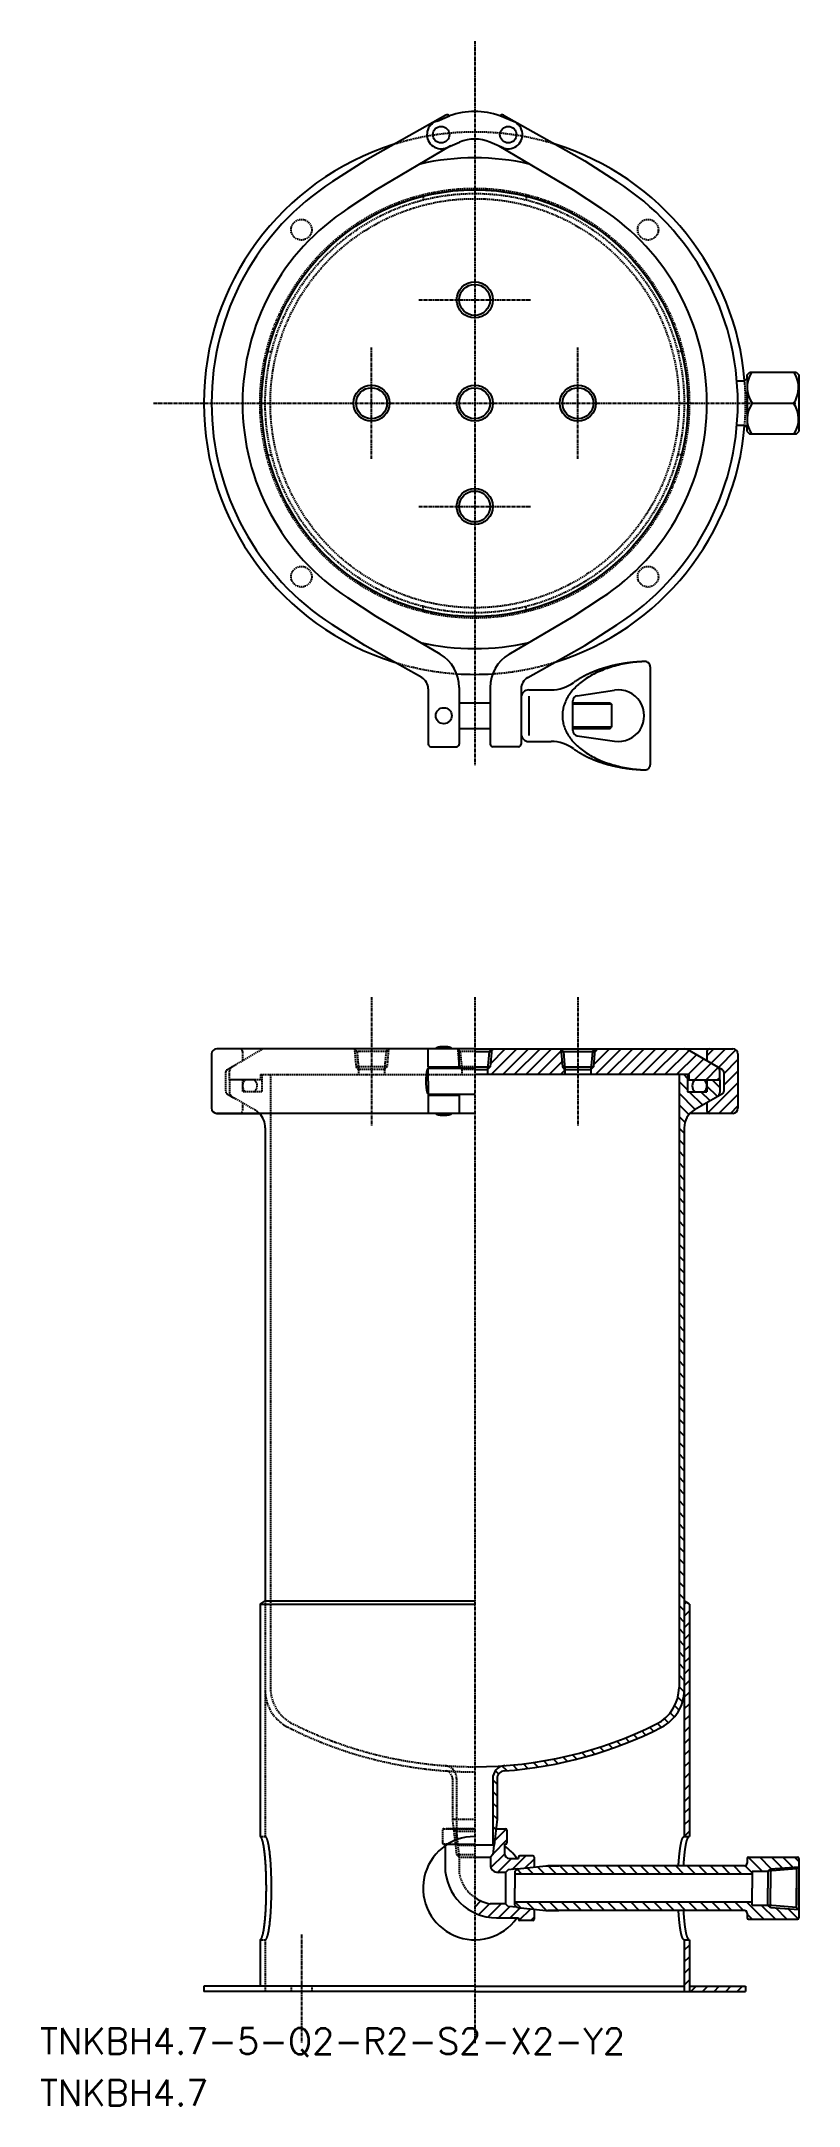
# Model space of a CAD drawing. Extents: x 248 to 542, y 18 to 818.
import ezdxf

# ---------------------------------------------------------------- set-up
doc = ezdxf.new("R2010")
doc.units = 0
doc.linetypes.add('CENTER', pattern=[2, 1.25, -0.25, 0.25, -0.25])
doc.linetypes.add('DASHED', pattern=[0.75, 0.5, -0.25])
doc.layers.get('0').update_dxf_attribs({"linetype": 'CONTINUOUS'})
doc.layers.add('CENTER', color=1, linetype='CENTER')
doc.styles.get("Standard").update_dxf_attribs({"font": 'txt.shx', "bigfont": 'bigfont.shx'})

msp = doc.modelspace()

# ---------------------------------------------------------------- texts
at = {"color": 7, "linetype": 'CONTINUOUS'}
for s, p in [('TNKBH4.7-5-Q2-R2-S2-X2-Y2', (248.06, 38.27)), ('TNKBH4.7', (248.06, 18.27))]:
    msp.add_text(s, height=10, dxfattribs=at).set_placement(p)

# ---------------------------------------------------------------- blocks, each defined once
blk = doc.blocks.new('*X4')
at = {"color": 0, "linetype": 'CONTINUOUS'}
for p, q in [((422.61, 421.76), (428.37, 427.52)), ((422.86, 417.52), (432.86, 427.52)), ((423.05, 426.69), (423.88, 427.52)), ((427.35, 417.52), (437.35, 427.52)), ((431.84, 417.52), (441.84, 427.52)), ((436.33, 417.52), (446.33, 427.52)), ((440.82, 417.52), (449.95, 426.65)), ((462.57, 421.31), (468.78, 427.52)), ((463.01, 426.24), (464.29, 427.52)), ((463.27, 417.52), (473.27, 427.52)), ((467.76, 417.52), (477.76, 427.52)), ((472.25, 417.52), (482.25, 427.52)), ((476.74, 417.52), (486.74, 427.52)), ((481.23, 417.52), (491.23, 427.52)), ((485.72, 417.52), (495.72, 427.52)), ((490.21, 417.52), (499.59, 426.89)), ((494.7, 417.52), (502.44, 425.25)), ((506.5, 424.82), (509.19, 427.52)), ((508.13, 421.96), (513.68, 427.52)), ((510.98, 420.32), (517.74, 427.08)), ((445.31, 417.52), (450.32, 422.52)), ((449.8, 417.52), (451.5, 419.21)), ((499.19, 417.52), (505.28, 423.61)), ((501.68, 415.52), (508.13, 421.96)), ((506.17, 415.52), (510.92, 420.27)), ((510.67, 415.52), (511.5, 416.35)), ((513.04, 417.89), (518.5, 423.35)), ((513.04, 413.4), (518.5, 418.86)), ((506.87, 402.74), (518.5, 414.37)), ((511.14, 402.52), (518.5, 409.88)), ((515.63, 402.52), (518.5, 405.39))]:
    blk.add_line(p, q, dxfattribs=at)
blk = doc.blocks.new('*X5')
at = {"color": 0, "linetype": 'CONTINUOUS'}
for p, q in [((497.7, 78.45), (499.7, 80.45)), ((497.7, 73.96), (499.7, 75.96)), ((497.7, 69.47), (499.7, 71.47)), ((497.7, 64.98), (499.7, 66.98))]:
    blk.add_line(p, q, dxfattribs=at)
blk = doc.blocks.new('*X6')
at = {"color": 0, "linetype": 'CONTINUOUS'}
for p, q in [((500.32, 62.52), (502.32, 64.52)), ((504.81, 62.52), (506.81, 64.52)), ((509.3, 62.52), (511.3, 64.52)), ((513.79, 62.52), (515.79, 64.52)), ((518.28, 62.52), (520.28, 64.52))]:
    blk.add_line(p, q, dxfattribs=at)
blk = doc.blocks.new('*X7')
at = {"color": 0, "linetype": 'CONTINUOUS'}
for p, q in [((527.97, 109.05), (522.51, 114.51)), ((531.47, 110.04), (527, 114.52)), ((535.65, 110.35), (531.49, 114.52)), ((539.84, 110.65), (535.98, 114.52)), ((542.11, 112.87), (540.47, 114.52)), ((434.76, 107.97), (432.9, 109.83)), ((439.25, 107.97), (436.81, 110.4)), ((443.74, 107.97), (440.88, 110.83)), ((448.23, 107.97), (445.03, 111.17)), ((452.72, 107.97), (449.52, 111.17)), ((457.21, 107.97), (454.01, 111.17)), ((461.7, 107.97), (458.5, 111.17)), ((466.19, 107.97), (462.99, 111.17)), ((470.68, 107.97), (467.48, 111.17)), ((475.17, 107.97), (471.97, 111.17)), ((479.66, 107.97), (476.46, 111.17)), ((484.15, 107.97), (480.95, 111.17)), ((488.64, 107.97), (485.44, 111.17)), ((493.13, 107.97), (489.93, 111.17)), ((497.62, 107.97), (494.42, 111.17)), ((502.11, 107.97), (498.91, 111.17)), ((506.6, 107.97), (503.4, 111.17)), ((511.09, 107.97), (507.89, 111.17)), ((515.58, 107.97), (512.38, 111.17)), ((520.08, 107.97), (516.88, 111.17)), ((524.11, 108.42), (521.34, 111.19)), ((434.38, 94.88), (432.19, 97.07)), ((439.39, 94.36), (436.68, 97.07)), ((444.37, 93.87), (441.17, 97.07)), ((448.86, 93.87), (445.66, 97.07)), ((453.35, 93.87), (450.15, 97.07)), ((457.84, 93.87), (454.64, 97.07)), ((462.33, 93.87), (459.13, 97.07)), ((466.82, 93.87), (463.62, 97.07)), ((471.31, 93.87), (468.11, 97.07)), ((475.8, 93.87), (472.6, 97.07)), ((480.29, 93.87), (477.09, 97.07)), ((484.78, 93.87), (481.58, 97.07)), ((489.27, 93.87), (486.07, 97.07)), ((493.76, 93.87), (490.56, 97.07)), ((498.25, 93.87), (495.05, 97.07)), ((502.74, 93.87), (499.54, 97.07)), ((507.23, 93.87), (504.03, 97.07)), ((511.72, 93.87), (508.52, 97.07)), ((516.21, 93.87), (513.01, 97.07)), ((520.7, 93.87), (517.5, 97.07)), ((528.54, 90.52), (521.99, 97.07)), ((533.03, 90.52), (527.57, 95.98)), ((524.05, 90.52), (522.11, 92.46)), ((537.53, 90.52), (533.18, 94.87)), ((541.91, 90.62), (538.02, 94.51))]:
    blk.add_line(p, q, dxfattribs=at)
blk = doc.blocks.new('*X8')
at = {"color": 0, "linetype": 'CONTINUOUS'}
for p, q in [((497.7, 212.33), (498.6, 213.23)), ((497.7, 207.84), (499.7, 209.84)), ((497.7, 203.35), (499.7, 205.35)), ((497.7, 198.86), (499.7, 200.86)), ((497.7, 194.37), (499.7, 196.37)), ((497.7, 189.88), (499.7, 191.88)), ((497.7, 185.39), (499.7, 187.39)), ((497.7, 180.9), (499.7, 182.9)), ((497.7, 176.41), (499.7, 178.41)), ((497.7, 171.92), (499.7, 173.92)), ((497.7, 167.43), (499.7, 169.43)), ((497.7, 162.94), (499.7, 164.94)), ((497.7, 158.45), (499.7, 160.45)), ((497.7, 153.96), (499.7, 155.96)), ((497.7, 149.47), (499.7, 151.47)), ((497.7, 144.98), (499.7, 146.98)), ((497.7, 140.49), (499.7, 142.49)), ((497.7, 136), (499.7, 138)), ((497.7, 131.51), (499.7, 133.51)), ((497.7, 127.02), (499.7, 129.02)), ((497.7, 122.53), (499.7, 124.53))]:
    blk.add_line(p, q, dxfattribs=at)
blk = doc.blocks.new('*X9')
at = {"color": 0, "linetype": 'CONTINUOUS'}
for p, q in [((423.6, 115.78), (429, 121.18)), ((424.2, 120.86), (428.77, 125.44)), ((422.79, 110.48), (428.02, 115.71)), ((425.4, 108.6), (430.82, 114.02)), ((431.04, 109.74), (436.31, 115.02)), ((436.11, 110.33), (439.5, 113.72)), ((416.5, 95.21), (418.86, 97.57)), ((418.05, 92.26), (422.27, 96.49)), ((421.58, 91.31), (426.71, 96.44)), ((425.78, 91.02), (430.14, 95.38)), ((430.27, 91.02), (434.16, 94.91)), ((433.8, 90.06), (438.22, 94.48)), ((438.25, 90.02), (439.5, 91.27))]:
    blk.add_line(p, q, dxfattribs=at)
blk = doc.blocks.new('*X10')
at = {"color": 0, "linetype": 'CONTINUOUS'}
for p, q in [((499, 416.08), (497.57, 417.52)), ((499, 411.58), (495.7, 414.88)), ((502.02, 404.05), (495.7, 410.37)), ((504.88, 405.69), (499.66, 410.92)), ((507.74, 407.34), (504.17, 410.92)), ((510.6, 409), (506.5, 413.09)), ((511.5, 412.6), (508.58, 415.52)), ((499.53, 402.03), (495.7, 405.86)), ((497.99, 399.06), (495.7, 401.35)), ((497.7, 394.84), (495.7, 396.84)), ((497.7, 390.34), (495.7, 392.34)), ((497.7, 385.83), (495.7, 387.83)), ((497.7, 381.32), (495.7, 383.32)), ((497.7, 376.81), (495.7, 378.81)), ((497.7, 372.31), (495.7, 374.31)), ((497.7, 367.8), (495.7, 369.8)), ((497.7, 363.29), (495.7, 365.29)), ((497.7, 358.78), (495.7, 360.78)), ((497.7, 354.27), (495.7, 356.27)), ((497.7, 349.77), (495.7, 351.77)), ((497.7, 345.26), (495.7, 347.26)), ((497.7, 340.75), (495.7, 342.75)), ((497.7, 336.24), (495.7, 338.24)), ((497.7, 331.74), (495.7, 333.74)), ((497.7, 327.23), (495.7, 329.23)), ((497.7, 322.72), (495.7, 324.72)), ((497.7, 318.21), (495.7, 320.21)), ((497.7, 313.7), (495.7, 315.7)), ((497.7, 309.2), (495.7, 311.2)), ((497.7, 304.69), (495.7, 306.69)), ((497.7, 300.18), (495.7, 302.18)), ((497.7, 295.67), (495.7, 297.67)), ((497.7, 291.17), (495.7, 293.17)), ((497.7, 286.66), (495.7, 288.66)), ((497.7, 282.15), (495.7, 284.15)), ((497.7, 277.64), (495.7, 279.64)), ((497.7, 273.13), (495.7, 275.13)), ((497.7, 268.63), (495.7, 270.63)), ((497.7, 264.12), (495.7, 266.12)), ((497.7, 259.61), (495.7, 261.61)), ((497.7, 255.1), (495.7, 257.1)), ((497.7, 250.59), (495.7, 252.59)), ((497.7, 246.09), (495.7, 248.09)), ((497.7, 241.58), (495.7, 243.58)), ((497.7, 237.07), (495.7, 239.07)), ((497.7, 232.56), (495.7, 234.56)), ((497.7, 228.06), (495.7, 230.06)), ((497.7, 223.55), (495.7, 225.55)), ((497.7, 219.04), (495.7, 221.04)), ((497.7, 214.53), (495.7, 216.53)), ((497.7, 210.02), (495.7, 212.02)), ((497.7, 205.52), (495.7, 207.52)), ((497.7, 201.01), (495.7, 203.01)), ((497.7, 196.5), (495.7, 198.5)), ((497.7, 191.99), (495.7, 193.99)), ((497.7, 187.49), (495.7, 189.49)), ((497.7, 182.98), (495.7, 184.98)), ((497.05, 174.61), (495.24, 176.43)), ((497.69, 178.48), (495.7, 180.47)), ((491.59, 166.55), (490.03, 168.11)), ((493.89, 168.76), (492.26, 170.39)), ((495.73, 171.43), (494.02, 173.14)), ((476.43, 159.17), (474.9, 160.7)), ((479.62, 160.49), (478.09, 162.02)), ((482.74, 161.87), (481.23, 163.38)), ((485.81, 163.31), (484.31, 164.81)), ((488.83, 164.8), (487.34, 166.29)), ((448.74, 150.8), (447.04, 152.5)), ((452.44, 151.61), (450.77, 153.28)), ((456.07, 152.49), (454.42, 154.13)), ((459.62, 153.44), (458, 155.06)), ((463.11, 154.46), (461.51, 156.06)), ((466.54, 155.54), (464.95, 157.13)), ((469.9, 156.69), (468.33, 158.26)), ((473.2, 157.9), (471.64, 159.45)), ((425.15, 142.83), (423.5, 144.48)), ((425.75, 146.74), (424.51, 147.98)), ((428.99, 148.01), (427.21, 149.79)), ((433.12, 148.38), (431.3, 150.21)), ((437.16, 148.86), (435.37, 150.65)), ((441.1, 149.42), (439.35, 151.18)), ((444.96, 150.07), (443.24, 151.79)), ((425.15, 138.32), (423.5, 139.97)), ((425.15, 133.82), (423.5, 135.47)), ((425.15, 129.31), (423.5, 130.96)), ((424.7, 125.25), (423.5, 126.45)), ((424.24, 121.21), (423.5, 121.94))]:
    blk.add_line(p, q, dxfattribs=at)

# ---------------------------------------------------------------- linework, layer by layer
at = {"color": 7, "linetype": 'CONTINUOUS'}
for p, q in [((405.36, 789.06), (373.86, 771.35)), ((401.89, 786.78), (406.78, 788.84)), ((431.11, 786.78), (426.22, 788.84)), ((427.64, 789.06), (459.14, 771.35)), ((407.18, 777.13), (378.35, 760.09)), ((405.17, 776.28), (410.67, 778.6)), ((427.83, 776.28), (422.33, 778.6)), ((425.82, 777.13), (454.65, 760.09)), ((373.86, 771.35), (361.41, 763.36)), ((459.14, 771.35), (471.6, 763.36)), ((378.35, 760.09), (367.32, 752.89)), ((454.65, 760.09), (465.69, 752.89)), ((522.11, 688.52), (523.11, 689.52)), ((522.11, 687.17), (522.11, 688.52)), ((523.11, 689.52), (541.11, 689.52)), ((541.11, 689.52), (542.11, 688.52)), ((542.11, 688.52), (542.11, 666.52)), ((518.13, 686.17), (521.11, 686.17)), ((521.11, 686.17), (522.11, 687.17)), ((522.11, 687.17), (522.11, 667.87)), ((524.11, 677.52), (540.09, 677.52)), ((521.11, 668.87), (518.13, 668.87)), ((521.81, 668.57), (521.11, 668.87)), ((522.11, 667.87), (521.81, 668.57)), ((522.11, 666.52), (522.11, 667.87)), ((522.11, 666.52), (523.11, 665.52)), ((541.11, 665.52), (523.11, 665.52)), ((541.11, 665.52), (542.11, 666.52)), ((378.35, 594.95), (367.32, 602.15)), ((454.65, 594.95), (465.69, 602.15)), ((373.86, 583.68), (361.41, 591.68)), ((403.13, 580.3), (378.35, 594.95)), ((429.87, 580.3), (454.65, 594.95)), ((459.14, 583.68), (471.6, 591.68)), ((395.95, 571.26), (373.86, 583.68)), ((437.05, 571.26), (459.14, 583.68)), ((484.5, 575.48), (484.5, 537.55)), ((398.5, 566.9), (398.5, 545.52)), ((410.5, 567.39), (410.5, 545.52)), ((410.5, 561.52), (422.5, 561.52)), ((422.5, 567.39), (422.5, 545.52)), ((434.5, 566.9), (434.5, 545.52)), ((434.5, 563.52), (434.5, 549.52)), ((437.5, 566.52), (446.12, 566.52)), ((437.5, 564.13), (437.5, 548.9)), ((454.5, 550.74), (454.5, 562.29)), ((454.5, 561.52), (468.95, 561.52)), ((469.5, 560.97), (454.5, 560.97)), ((456.21, 564.27), (470.7, 566.4)), ((468.95, 561.52), (469.5, 560.97)), ((469.5, 560.97), (469.5, 552.07)), ((469.5, 552.07), (454.5, 552.07)), ((468.95, 551.52), (469.5, 552.07)), ((399.5, 544.52), (409.5, 544.52)), ((410.5, 551.52), (422.5, 551.52)), ((433.5, 544.52), (423.5, 544.52)), ((437.5, 546.52), (446.12, 546.52)), ((454.5, 551.52), (468.95, 551.52)), ((456.21, 548.77), (470.7, 546.64)), ((314.5, 425.52), (314.5, 404.52)), ((325.5, 427.52), (316.5, 427.52)), ((335.03, 427.52), (325.5, 427.52)), ((416.5, 427.52), (335.03, 427.52)), ((398.5, 420.52), (398.5, 427.52)), ((410.5, 420.52), (410.5, 427.52)), ((416.5, 427.52), (497.97, 427.52)), ((416.5, 426.52), (423.04, 426.52)), ((422.13, 426.52), (421.5, 419.52)), ((423.13, 427.52), (422.13, 426.52)), ((423.13, 427.52), (422.5, 420.52)), ((449.88, 427.52), (450.5, 420.52)), ((449.88, 427.52), (450.88, 426.52)), ((449.88, 427.52), (463.13, 427.52)), ((449.88, 427.52), (450.5, 420.52)), ((449.88, 427.52), (450.88, 426.52)), ((449.96, 426.52), (463.04, 426.52)), ((449.97, 426.52), (463.04, 426.52)), ((450.88, 426.52), (451.5, 419.52)), ((450.88, 426.52), (451.5, 419.52)), ((462.13, 426.52), (461.5, 419.52)), ((462.13, 426.52), (461.5, 419.52)), ((463.13, 427.52), (462.13, 426.52)), ((463.13, 427.52), (462.13, 426.52)), ((463.13, 427.52), (462.5, 420.52)), ((463.13, 427.52), (462.5, 420.52)), ((497.97, 427.52), (507.5, 427.52)), ((512.54, 419.42), (498.97, 427.25)), ((506.5, 426.52), (506.5, 422.9)), ((507.5, 427.52), (516.5, 427.52)), ((518.5, 425.52), (518.5, 404.52)), ((398.5, 420.52), (410.5, 420.52)), ((398.5, 420.02), (416.5, 420.02)), ((398.5, 415.02), (398.5, 420.02)), ((401.4, 420.52), (401.4, 420.02)), ((401.4, 420.52), (401.4, 420.02)), ((401.4, 420.52), (401.4, 420.27)), ((407.6, 420.52), (407.6, 420.02)), ((416.5, 420.52), (422.5, 420.52)), ((416.5, 419.52), (421.5, 419.52)), ((499.5, 417.52), (416.5, 417.52)), ((422.5, 420.52), (421.5, 419.52)), ((421.5, 419.52), (421.5, 417.52)), ((450.5, 420.52), (462.5, 420.52)), ((450.5, 420.52), (451.5, 419.52)), ((450.5, 420.52), (462.5, 420.52)), ((450.5, 420.52), (451.5, 419.52)), ((451.5, 419.52), (451.5, 417.52)), ((451.5, 419.52), (461.5, 419.52)), ((451.5, 419.52), (451.5, 417.52)), ((451.5, 419.52), (461.5, 419.52)), ((462.5, 420.52), (461.5, 419.52)), ((462.5, 420.52), (461.5, 419.52)), ((461.5, 419.52), (461.5, 417.52)), ((461.5, 419.52), (461.5, 417.52)), ((495.7, 417.52), (495.7, 180.23)), ((499, 417.52), (499, 410.92)), ((499.5, 417.52), (499.5, 415.52)), ((511.5, 415.52), (511.5, 418.86)), ((513.04, 418.55), (513.04, 410.98)), ((398.5, 415.02), (398.5, 410.02)), ((398.5, 410.02), (416.5, 410.02)), ((398.5, 409.52), (410.5, 409.52)), ((398.5, 409.52), (398.5, 402.52)), ((401.4, 409.52), (401.4, 410.02)), ((401.4, 409.52), (401.4, 410.02)), ((401.4, 409.52), (401.4, 409.77)), ((407.6, 409.52), (407.6, 410.02)), ((410.5, 409.52), (410.5, 402.52)), ((499, 415.52), (511.5, 415.52)), ((499, 410.92), (506.5, 410.92)), ((512.54, 410.11), (501.7, 403.86)), ((502.5, 415.52), (511.5, 415.52)), ((506.5, 415.52), (506.5, 410.92)), ((511.5, 415.52), (511.5, 410.67)), ((416.5, 402.52), (316.5, 402.52)), ((316.5, 402.52), (325.5, 402.52)), ((325.5, 402.52), (333.63, 402.52)), ((507.5, 402.52), (499.97, 402.52)), ((506.5, 406.63), (506.5, 403.52)), ((516.5, 402.52), (507.5, 402.52)), ((335.3, 396.93), (335.3, 213.81)), ((497.7, 396.93), (497.7, 179.12)), ((333.3, 212.52), (335.3, 213.81)), ((333.3, 212.52), (333.3, 122.52)), ((333.3, 212.52), (416.5, 212.52)), ((335.3, 213.81), (416.5, 213.81)), ((499.7, 212.52), (497.7, 213.81)), ((499.7, 212.52), (499.7, 122.52)), ((497.7, 201.35), (497.7, 172.06)), ((497.7, 178.51), (497.7, 122.52)), ((423.5, 144.96), (423.5, 119.17)), ((425.15, 144.93), (425.15, 129.17)), ((425.15, 129.17), (424, 119.17)), ((424.73, 125.52), (428.5, 125.52)), ((429, 125.02), (429, 120.02)), ((497.7, 122.52), (499.7, 122.52)), ((405, 118.88), (405, 111.02)), ((405.97, 119.52), (416.5, 119.52)), ((424, 119.17), (416.5, 119.17)), ((416.5, 114.52), (422.57, 114.52)), ((423.57, 115.52), (422.57, 114.52)), ((422.57, 114.52), (422.57, 111.59)), ((423.94, 119.17), (423.57, 115.52)), ((428, 119.52), (428, 116.02)), ((428, 119.52), (428.5, 119.52)), ((430, 114.02), (433.5, 114.02)), ((433.5, 114.52), (433.5, 114.02)), ((439, 115.02), (434, 115.02)), ((439.5, 114.52), (439.5, 110.69)), ((522.11, 114.02), (522.11, 112.17)), ((522.61, 114.52), (541.61, 114.52)), ((542.11, 114.02), (542.11, 91.02)), ((428.5, 108.59), (425.57, 108.59)), ((429.5, 109.59), (428.5, 108.59)), ((428.5, 108.59), (428.5, 96.44)), ((433.02, 109.94), (429.5, 109.59)), ((433.1, 110.02), (432.11, 109.05)), ((432.11, 109.05), (432.11, 102.52)), ((449.05, 107.97), (432.11, 107.97)), ((433.1, 110.02), (444.11, 111.17)), ((444.11, 111.17), (449.05, 111.17)), ((521.11, 111.17), (444.82, 111.17)), ((524.11, 107.97), (444.82, 107.97)), ((524.11, 109.05), (530.11, 109.05)), ((524.11, 109.05), (524.11, 102.52)), ((541.23, 110.02), (530.11, 109.05)), ((531.1, 110.02), (530.11, 109.05)), ((530.11, 109.05), (530.11, 102.52)), ((531.1, 110.02), (542.11, 110.82)), ((531.1, 110.02), (531.1, 102.52)), ((542.11, 110.82), (541.23, 110.02)), ((541.23, 110.02), (541.23, 102.52)), ((428.5, 96.44), (422.5, 96.44)), ((429.5, 95.44), (428.5, 96.44)), ((432.11, 95.98), (432.11, 102.52)), ((449.05, 97.07), (432.11, 97.07)), ((433.1, 95.02), (432.11, 95.98)), ((524.11, 97.07), (444.82, 97.07)), ((524.11, 95.98), (524.11, 102.52)), ((524.11, 95.98), (530.11, 95.98)), ((530.11, 95.98), (530.11, 102.52)), ((541.23, 95.02), (530.11, 95.98)), ((531.1, 95.02), (530.11, 95.98)), ((531.1, 95.02), (531.1, 102.52)), ((541.23, 95.02), (541.23, 102.52)), ((542.11, 95.98), (542.11, 102.52)), ((542.11, 95.98), (542.11, 102.52)), ((542.11, 95.98), (542.11, 102.52)), ((425, 91.02), (433.5, 91.02)), ((433.02, 95.09), (429.5, 95.44)), ((433.1, 95.02), (444.11, 93.87)), ((433.5, 91.02), (433.5, 90.52)), ((439, 90.02), (434, 90.02)), ((439.5, 94.35), (439.5, 90.52)), ((444.11, 93.87), (449.05, 93.87)), ((521.11, 93.87), (444.82, 93.87)), ((522.11, 92.87), (522.11, 91.02)), ((522.61, 90.52), (541.61, 90.52)), ((531.1, 95.02), (542.11, 94.22)), ((542.11, 94.22), (541.23, 95.02)), ((333.3, 82.52), (333.3, 64.52)), ((497.7, 82.52), (497.7, 62.52)), ((497.7, 82.52), (499.7, 82.52)), ((499.7, 82.52), (499.7, 62.52)), ((416.5, 64.52), (311.5, 64.52)), ((311.5, 64.52), (311.5, 62.52)), ((416.5, 64.52), (497.69, 64.52)), ((499.69, 64.52), (517.89, 64.52)), ((499.69, 64.52), (521.5, 64.52)), ((521.5, 64.52), (521.5, 62.52)), ((416.5, 62.52), (311.5, 62.52)), ((416.5, 62.52), (521.5, 62.52))]:
    msp.add_line(p, q, dxfattribs=at)
at = {"color": 3, "linetype": 'DASHED'}
for p, q in [((396.5, 758.28), (396.5, 756.21)), ((436.5, 758.28), (436.5, 756.21)), ((335.74, 697.52), (337.8, 697.52)), ((497.26, 697.52), (495.2, 697.52)), ((335.74, 657.52), (337.8, 657.52)), ((497.26, 657.52), (495.2, 657.52)), ((396.5, 596.76), (396.5, 598.82)), ((436.5, 596.76), (436.5, 598.82)), ((320.47, 419.42), (334.03, 427.25)), ((326.5, 426.52), (326.5, 422.9)), ((369.87, 427.52), (370.87, 426.52)), ((369.87, 427.52), (370.5, 420.52)), ((369.88, 427.52), (370.88, 426.52)), ((369.88, 427.52), (370.5, 420.52)), ((383.04, 426.52), (369.96, 426.52)), ((383.04, 426.52), (369.96, 426.52)), ((370.87, 426.52), (371.5, 419.52)), ((370.88, 426.52), (371.5, 419.52)), ((382.13, 426.52), (381.5, 419.52)), ((382.13, 426.52), (381.5, 419.52)), ((383.13, 427.52), (382.13, 426.52)), ((383.13, 427.52), (382.13, 426.52)), ((383.13, 427.52), (382.5, 420.52)), ((383.13, 427.52), (382.5, 420.52)), ((409.88, 427.52), (410.5, 420.52)), ((409.88, 427.52), (410.88, 426.52)), ((416.5, 426.52), (409.96, 426.52)), ((410.88, 426.52), (411.5, 419.52)), ((319.97, 418.55), (319.97, 410.98)), ((321.5, 415.52), (321.5, 418.86)), ((333.5, 417.52), (416.5, 417.52)), ((333.5, 417.52), (333.5, 415.52)), ((334, 417.52), (334, 410.92)), ((337.3, 417.52), (337.3, 180.23)), ((382.5, 420.52), (370.5, 420.52)), ((370.5, 420.52), (371.5, 419.52)), ((382.5, 420.52), (370.5, 420.52)), ((370.5, 420.52), (371.5, 419.52)), ((381.5, 419.52), (371.5, 419.52)), ((371.5, 419.52), (371.5, 417.52)), ((381.5, 419.52), (371.5, 419.52)), ((371.5, 419.52), (371.5, 417.52)), ((382.5, 420.52), (381.5, 419.52)), ((382.5, 420.52), (381.5, 419.52)), ((381.5, 419.52), (381.5, 417.52)), ((381.5, 419.52), (381.5, 417.52)), ((416.5, 420.52), (410.5, 420.52)), ((410.5, 420.52), (411.5, 419.52)), ((416.5, 419.52), (411.5, 419.52)), ((411.5, 419.52), (411.5, 417.52)), ((320.47, 410.11), (331.3, 403.86)), ((334, 415.52), (321.5, 415.52)), ((330.5, 415.52), (321.5, 415.52)), ((321.5, 415.52), (321.5, 410.67)), ((326.5, 415.52), (326.5, 410.92)), ((334, 410.92), (326.5, 410.92)), ((326.5, 406.63), (326.5, 403.52)), ((335.3, 213.81), (335.3, 122.52)), ((407.85, 144.93), (407.85, 129.17)), ((409.5, 144.96), (409.5, 125.52)), ((407.85, 129.17), (408.27, 125.52)), ((407.85, 129.17), (416.5, 129.17)), ((333.3, 122.52), (335.3, 122.52)), ((404, 125.02), (404, 120.02)), ((404.5, 125.52), (416.5, 125.52)), ((416.5, 125.52), (405.5, 125.52)), ((408.27, 125.52), (416.5, 125.52)), ((408.27, 125.52), (409, 119.17)), ((408.27, 125.52), (416.5, 125.52)), ((408.43, 125.52), (409.43, 115.52)), ((408.43, 125.52), (409.43, 124.52)), ((409.43, 124.52), (410.43, 114.52)), ((409.43, 124.52), (416.5, 124.52)), ((409.5, 125.52), (409.5, 119.17)), ((405.97, 119.52), (404.5, 119.52)), ((405, 118.88), (405, 119.52)), ((409, 119.17), (416.5, 119.17)), ((409.43, 115.52), (410.43, 114.52)), ((409.43, 115.52), (416.5, 115.52)), ((410.43, 114.52), (410.43, 108.52)), ((410.43, 114.52), (416.5, 114.52)), ((333.3, 82.52), (335.3, 82.52)), ((335.3, 82.52), (335.3, 62.52)), ((345.33, 64.52), (345.33, 62.52)), ((353.33, 64.52), (353.33, 62.52))]:
    msp.add_line(p, q, dxfattribs=at)
at = {"color": 7, "linetype": 'CONTINUOUS'}
for points in [[(482.43, 577.48, 0), (481.63, 577.44, 0), (480.83, 577.39, 0), (480.03, 577.33, 0), (479.24, 577.26, 0), (478.45, 577.18, 0), (477.66, 577.09, 0), (476.87, 576.98, 0), (476.1, 576.87, 0), (475.32, 576.74, 0), (474.55, 576.6, 0), (473.79, 576.45, 0), (473.03, 576.28, 0), (472.28, 576.11, 0), (471.53, 575.93, 0), (470.8, 575.74, 0), (470.06, 575.53, 0), (469.34, 575.31, 0), (468.63, 575.09, 0), (467.92, 574.85, 0), (467.23, 574.61, 0), (466.54, 574.35, 0), (465.87, 574.08, 0), (465.2, 573.8, 0), (464.55, 573.52, 0), (463.9, 573.22, 0), (463.27, 572.92, 0), (462.65, 572.6, 0), (462.04, 572.28, 0), (461.45, 571.95, 0), (460.86, 571.61, 0), (460.29, 571.26, 0), (459.74, 570.9, 0), (459.19, 570.54, 0), (458.67, 570.17, 0), (458.15, 569.79, 0), (457.65, 569.4, 0), (457.17, 569.01, 0), (456.7, 568.6, 0), (456.24, 568.2, 0), (455.81, 567.78, 0), (455.38, 567.36, 0), (454.98, 566.93, 0), (454.59, 566.5, 0), (454.21, 566.06, 0), (453.86, 565.62, 0), (453.52, 565.17, 0), (453.2, 564.71, 0), (452.89, 564.26, 0), (452.61, 563.79, 0), (452.34, 563.33, 0), (452.09, 562.86, 0), (451.85, 562.38, 0), (451.64, 561.9, 0), (451.44, 561.42, 0), (451.26, 560.94, 0), (451.11, 560.46, 0), (450.96, 559.97, 0), (450.84, 559.48, 0), (450.74, 558.99, 0), (450.65, 558.5, 0), (450.59, 558, 0), (450.54, 557.51, 0), (450.51, 557.01, 0), (450.5, 556.52, 0), (450.51, 556.02, 0), (450.54, 555.53, 0), (450.59, 555.03, 0), (450.65, 554.54, 0), (450.74, 554.04, 0), (450.84, 553.55, 0), (450.96, 553.07, 0), (451.11, 552.58, 0), (451.26, 552.09, 0), (451.44, 551.61, 0), (451.64, 551.13, 0), (451.85, 550.65, 0), (452.09, 550.18, 0), (452.34, 549.71, 0), (452.61, 549.24, 0), (452.89, 548.78, 0), (453.2, 548.32, 0), (453.52, 547.87, 0), (453.86, 547.42, 0), (454.21, 546.97, 0), (454.59, 546.53, 0), (454.98, 546.1, 0), (455.38, 545.67, 0), (455.81, 545.25, 0), (456.24, 544.84, 0), (456.7, 544.43, 0), (457.17, 544.03, 0), (457.65, 543.63, 0), (458.15, 543.25, 0), (458.67, 542.87, 0), (459.19, 542.49, 0), (459.74, 542.13, 0), (460.29, 541.77, 0), (460.86, 541.42, 0), (461.45, 541.08, 0), (462.04, 540.75, 0), (462.65, 540.43, 0), (463.27, 540.11, 0), (463.9, 539.81, 0), (464.55, 539.51, 0), (465.2, 539.23, 0), (465.87, 538.95, 0), (466.54, 538.68, 0), (467.23, 538.43, 0), (467.92, 538.18, 0), (468.63, 537.95, 0), (469.34, 537.72, 0), (470.06, 537.5, 0), (470.8, 537.3, 0), (471.53, 537.1, 0), (472.28, 536.92, 0), (473.03, 536.75, 0), (473.79, 536.59, 0), (474.55, 536.44, 0), (475.32, 536.3, 0), (476.1, 536.17, 0), (476.87, 536.05, 0), (477.66, 535.95, 0), (478.45, 535.85, 0), (479.24, 535.77, 0), (480.03, 535.7, 0), (480.83, 535.64, 0), (481.63, 535.59, 0), (482.43, 535.56, 0)], [(482.44, 577.48, 0), (482.19, 577.48, 0), (481.94, 577.47, 0), (481.69, 577.46, 0), (481.44, 577.45, 0), (481.19, 577.43, 0), (480.94, 577.42, 0), (480.69, 577.41, 0), (480.44, 577.39, 0), (480.19, 577.38, 0), (479.94, 577.36, 0), (479.7, 577.34, 0), (479.45, 577.32, 0), (479.2, 577.3, 0), (478.95, 577.28, 0), (478.7, 577.26, 0), (478.46, 577.24, 0), (478.21, 577.22, 0), (477.96, 577.19, 0), (477.72, 577.17, 0), (477.47, 577.14, 0), (477.23, 577.12, 0), (476.98, 577.09, 0), (476.74, 577.06, 0), (476.49, 577.03, 0), (476.25, 577, 0), (476, 576.97, 0), (475.76, 576.93, 0), (475.52, 576.9, 0), (475.27, 576.87, 0), (475.03, 576.83, 0), (474.79, 576.8, 0), (474.55, 576.76, 0), (474.31, 576.72, 0), (474.06, 576.68, 0), (473.82, 576.64, 0), (473.58, 576.6, 0), (473.35, 576.56, 0), (473.11, 576.52, 0), (472.87, 576.48, 0), (472.63, 576.43, 0), (472.39, 576.39, 0), (472.16, 576.34, 0), (471.92, 576.29, 0), (471.69, 576.25, 0), (471.45, 576.2, 0), (471.22, 576.15, 0), (470.98, 576.1, 0), (470.75, 576.05, 0), (470.52, 575.99, 0), (470.29, 575.94, 0), (470.05, 575.89, 0), (469.82, 575.83, 0), (469.59, 575.78, 0), (469.36, 575.72, 0), (469.13, 575.66, 0), (468.91, 575.61, 0), (468.68, 575.55, 0), (468.45, 575.49, 0), (468.23, 575.42, 0), (468, 575.36, 0), (467.78, 575.3, 0), (467.55, 575.24, 0), (467.33, 575.17, 0), (467.11, 575.11, 0), (466.89, 575.04, 0), (466.67, 574.98, 0), (466.45, 574.91, 0), (466.23, 574.84, 0), (466.01, 574.77, 0), (465.79, 574.7, 0), (465.58, 574.63, 0), (465.36, 574.56, 0), (465.15, 574.49, 0), (464.93, 574.41, 0), (464.72, 574.34, 0), (464.51, 574.27, 0), (464.3, 574.19, 0), (464.09, 574.11, 0), (463.88, 574.04, 0), (463.67, 573.96, 0), (463.46, 573.88, 0), (463.25, 573.8, 0), (463.05, 573.72, 0), (462.84, 573.64, 0), (462.64, 573.56, 0), (462.44, 573.48, 0), (462.24, 573.39, 0), (462.04, 573.31, 0), (461.84, 573.22, 0), (461.64, 573.14, 0), (461.44, 573.05, 0), (461.24, 572.96, 0), (461.05, 572.88, 0), (460.85, 572.79, 0), (460.66, 572.7, 0), (460.47, 572.61, 0), (460.28, 572.52, 0), (460.08, 572.43, 0), (459.9, 572.33, 0), (459.71, 572.24, 0), (459.52, 572.15, 0), (459.33, 572.05, 0), (459.15, 571.96, 0), (458.97, 571.86, 0), (458.79, 571.77, 0), (458.6, 571.67, 0), (458.42, 571.57, 0), (458.25, 571.47, 0), (458.07, 571.38, 0), (457.89, 571.27, 0), (457.71, 571.17, 0), (457.54, 571.07, 0), (457.37, 570.97, 0), (457.2, 570.87, 0), (457.02, 570.77, 0), (456.86, 570.66, 0), (456.69, 570.56, 0), (456.52, 570.46, 0), (456.36, 570.35, 0), (456.19, 570.24, 0), (456.03, 570.14, 0), (455.87, 570.03, 0), (455.71, 569.92, 0), (455.55, 569.81, 0), (455.39, 569.7, 0), (455.23, 569.59, 0), (455.08, 569.48, 0), (454.92, 569.37, 0)], [(454.92, 543.66, 0), (455.08, 543.55, 0), (455.23, 543.44, 0), (455.39, 543.33, 0), (455.55, 543.22, 0), (455.71, 543.11, 0), (455.87, 543, 0), (456.03, 542.9, 0), (456.19, 542.79, 0), (456.36, 542.68, 0), (456.52, 542.58, 0), (456.69, 542.47, 0), (456.86, 542.37, 0), (457.02, 542.27, 0), (457.2, 542.16, 0), (457.37, 542.06, 0), (457.54, 541.96, 0), (457.71, 541.86, 0), (457.89, 541.76, 0), (458.07, 541.66, 0), (458.25, 541.56, 0), (458.42, 541.46, 0), (458.6, 541.36, 0), (458.79, 541.27, 0), (458.97, 541.17, 0), (459.15, 541.07, 0), (459.33, 540.98, 0), (459.52, 540.88, 0), (459.71, 540.79, 0), (459.9, 540.7, 0), (460.08, 540.61, 0), (460.28, 540.51, 0), (460.47, 540.42, 0), (460.66, 540.34, 0), (460.85, 540.24, 0), (461.05, 540.16, 0), (461.24, 540.07, 0), (461.44, 539.98, 0), (461.64, 539.9, 0), (461.84, 539.81, 0), (462.04, 539.73, 0), (462.24, 539.64, 0), (462.44, 539.56, 0), (462.64, 539.48, 0), (462.84, 539.39, 0), (463.05, 539.31, 0), (463.25, 539.23, 0), (463.46, 539.15, 0), (463.67, 539.07, 0), (463.88, 539, 0), (464.09, 538.92, 0), (464.3, 538.84, 0), (464.51, 538.77, 0), (464.72, 538.69, 0), (464.93, 538.62, 0), (465.15, 538.55, 0), (465.36, 538.47, 0), (465.58, 538.4, 0), (465.79, 538.33, 0), (466.01, 538.26, 0), (466.23, 538.19, 0), (466.45, 538.12, 0), (466.67, 538.06, 0), (466.89, 537.99, 0), (467.11, 537.92, 0), (467.33, 537.86, 0), (467.55, 537.79, 0), (467.78, 537.73, 0), (468, 537.67, 0), (468.23, 537.61, 0), (468.45, 537.55, 0), (468.68, 537.49, 0), (468.91, 537.43, 0), (469.13, 537.37, 0), (469.36, 537.31, 0), (469.59, 537.26, 0), (469.82, 537.2, 0), (470.05, 537.15, 0), (470.29, 537.09, 0), (470.52, 537.04, 0), (470.75, 536.99, 0), (470.98, 536.94, 0), (471.22, 536.88, 0), (471.45, 536.84, 0), (471.69, 536.79, 0), (471.92, 536.74, 0), (472.16, 536.69, 0), (472.39, 536.65, 0), (472.63, 536.6, 0), (472.87, 536.56, 0), (473.11, 536.51, 0), (473.35, 536.47, 0), (473.58, 536.43, 0), (473.82, 536.39, 0), (474.06, 536.35, 0), (474.31, 536.31, 0), (474.55, 536.27, 0), (474.79, 536.24, 0), (475.03, 536.2, 0), (475.27, 536.17, 0), (475.52, 536.13, 0), (475.76, 536.1, 0), (476, 536.07, 0), (476.25, 536.03, 0), (476.49, 536, 0), (476.74, 535.97, 0), (476.98, 535.95, 0), (477.23, 535.92, 0), (477.47, 535.89, 0), (477.72, 535.86, 0), (477.96, 535.84, 0), (478.21, 535.82, 0), (478.46, 535.79, 0), (478.7, 535.77, 0), (478.95, 535.75, 0), (479.2, 535.73, 0), (479.45, 535.71, 0), (479.7, 535.69, 0), (479.94, 535.67, 0), (480.19, 535.66, 0), (480.44, 535.64, 0), (480.69, 535.63, 0), (480.94, 535.61, 0), (481.19, 535.6, 0), (481.44, 535.59, 0), (481.69, 535.58, 0), (481.94, 535.57, 0), (482.19, 535.56, 0), (482.44, 535.55, 0)], [(407.6, 427.52, 0), (407.6, 427.54, 0), (407.6, 427.56, 0), (407.59, 427.58, 0), (407.59, 427.6, 0), (407.58, 427.62, 0), (407.57, 427.64, 0), (407.55, 427.66, 0), (407.54, 427.68, 0), (407.53, 427.7, 0), (407.51, 427.72, 0), (407.49, 427.74, 0), (407.47, 427.75, 0), (407.44, 427.77, 0), (407.42, 427.79, 0), (407.39, 427.81, 0), (407.36, 427.83, 0), (407.33, 427.85, 0), (407.3, 427.87, 0), (407.27, 427.89, 0), (407.24, 427.9, 0), (407.2, 427.92, 0), (407.16, 427.94, 0), (407.12, 427.96, 0), (407.08, 427.97, 0), (407.04, 427.99, 0), (406.99, 428.01, 0), (406.94, 428.02, 0), (406.9, 428.04, 0), (406.85, 428.05, 0), (406.8, 428.07, 0), (406.75, 428.08, 0), (406.69, 428.1, 0), (406.64, 428.11, 0), (406.58, 428.13, 0), (406.53, 428.14, 0), (406.47, 428.15, 0), (406.41, 428.16, 0), (406.35, 428.18, 0), (406.29, 428.19, 0), (406.22, 428.2, 0), (406.16, 428.21, 0), (406.1, 428.22, 0), (406.03, 428.23, 0), (405.96, 428.24, 0), (405.89, 428.25, 0), (405.83, 428.26, 0), (405.76, 428.27, 0), (405.69, 428.28, 0), (405.62, 428.28, 0), (405.55, 428.29, 0), (405.47, 428.3, 0), (405.4, 428.3, 0), (405.33, 428.31, 0), (405.25, 428.31, 0), (405.18, 428.32, 0), (405.11, 428.32, 0), (405.03, 428.33, 0), (404.96, 428.33, 0), (404.88, 428.33, 0), (404.8, 428.33, 0), (404.73, 428.34, 0), (404.65, 428.34, 0), (404.58, 428.34, 0), (404.5, 428.34, 0), (404.42, 428.34, 0), (404.35, 428.34, 0), (404.27, 428.34, 0), (404.2, 428.33, 0), (404.12, 428.33, 0), (404.05, 428.33, 0), (403.97, 428.33, 0), (403.9, 428.32, 0), (403.82, 428.32, 0), (403.75, 428.31, 0), (403.67, 428.31, 0), (403.6, 428.3, 0), (403.53, 428.3, 0), (403.46, 428.29, 0), (403.38, 428.28, 0), (403.31, 428.28, 0), (403.24, 428.27, 0), (403.18, 428.26, 0), (403.11, 428.25, 0), (403.04, 428.24, 0), (402.97, 428.23, 0), (402.91, 428.22, 0), (402.84, 428.21, 0), (402.78, 428.2, 0), (402.72, 428.19, 0), (402.65, 428.18, 0), (402.59, 428.16, 0), (402.53, 428.15, 0), (402.48, 428.14, 0), (402.42, 428.13, 0), (402.36, 428.11, 0), (402.31, 428.1, 0), (402.26, 428.08, 0), (402.2, 428.07, 0), (402.15, 428.05, 0), (402.11, 428.04, 0), (402.06, 428.02, 0), (402.01, 428.01, 0), (401.97, 427.99, 0), (401.92, 427.97, 0), (401.88, 427.96, 0), (401.84, 427.94, 0), (401.8, 427.92, 0), (401.77, 427.9, 0), (401.73, 427.89, 0), (401.7, 427.87, 0), (401.67, 427.85, 0), (401.64, 427.83, 0), (401.61, 427.81, 0), (401.58, 427.79, 0), (401.56, 427.77, 0), (401.53, 427.75, 0), (401.51, 427.74, 0), (401.49, 427.72, 0), (401.48, 427.7, 0), (401.46, 427.68, 0), (401.45, 427.66, 0), (401.43, 427.64, 0), (401.42, 427.62, 0), (401.42, 427.6, 0), (401.41, 427.58, 0), (401.4, 427.56, 0), (401.4, 427.54, 0), (401.4, 427.52, 0)], [(398.5, 420.02, 0), (398.48, 420.01, 0), (398.46, 420.01, 0), (398.43, 420, 0), (398.41, 419.99, 0), (398.39, 419.98, 0), (398.37, 419.96, 0), (398.34, 419.94, 0), (398.32, 419.92, 0), (398.3, 419.89, 0), (398.28, 419.87, 0), (398.25, 419.83, 0), (398.23, 419.8, 0), (398.21, 419.76, 0), (398.19, 419.72, 0), (398.17, 419.68, 0), (398.15, 419.64, 0), (398.13, 419.59, 0), (398.11, 419.54, 0), (398.09, 419.48, 0), (398.07, 419.43, 0), (398.05, 419.37, 0), (398.03, 419.31, 0), (398.01, 419.24, 0), (397.99, 419.17, 0), (397.97, 419.1, 0), (397.95, 419.03, 0), (397.93, 418.96, 0), (397.92, 418.88, 0), (397.9, 418.8, 0), (397.88, 418.72, 0), (397.87, 418.64, 0), (397.85, 418.55, 0), (397.83, 418.46, 0), (397.82, 418.37, 0), (397.8, 418.28, 0), (397.79, 418.19, 0), (397.77, 418.09, 0), (397.76, 417.99, 0), (397.75, 417.9, 0), (397.73, 417.79, 0), (397.72, 417.69, 0), (397.71, 417.59, 0), (397.7, 417.48, 0), (397.69, 417.37, 0), (397.68, 417.26, 0), (397.67, 417.15, 0), (397.66, 417.04, 0), (397.65, 416.93, 0), (397.64, 416.82, 0), (397.63, 416.7, 0), (397.62, 416.58, 0), (397.62, 416.47, 0), (397.61, 416.35, 0), (397.61, 416.23, 0), (397.6, 416.11, 0), (397.6, 415.99, 0), (397.59, 415.87, 0), (397.59, 415.75, 0), (397.59, 415.63, 0), (397.58, 415.51, 0), (397.58, 415.38, 0), (397.58, 415.26, 0), (397.58, 415.14, 0), (397.58, 415.02, 0), (397.58, 414.89, 0), (397.58, 414.77, 0), (397.58, 414.65, 0), (397.58, 414.53, 0), (397.59, 414.4, 0), (397.59, 414.28, 0), (397.59, 414.16, 0), (397.6, 414.04, 0), (397.6, 413.92, 0), (397.61, 413.8, 0), (397.61, 413.68, 0), (397.62, 413.56, 0), (397.62, 413.45, 0), (397.63, 413.33, 0), (397.64, 413.22, 0), (397.65, 413.1, 0), (397.66, 412.99, 0), (397.67, 412.88, 0), (397.68, 412.77, 0), (397.69, 412.66, 0), (397.7, 412.55, 0), (397.71, 412.45, 0), (397.72, 412.34, 0), (397.73, 412.24, 0), (397.75, 412.14, 0), (397.76, 412.04, 0), (397.77, 411.94, 0), (397.79, 411.85, 0), (397.8, 411.75, 0), (397.82, 411.66, 0), (397.83, 411.57, 0), (397.85, 411.48, 0), (397.87, 411.39, 0), (397.88, 411.31, 0), (397.9, 411.23, 0), (397.92, 411.15, 0), (397.93, 411.07, 0), (397.95, 411, 0), (397.97, 410.93, 0), (397.99, 410.86, 0), (398.01, 410.79, 0), (398.03, 410.73, 0), (398.05, 410.67, 0), (398.07, 410.61, 0), (398.09, 410.55, 0), (398.11, 410.5, 0), (398.13, 410.44, 0), (398.15, 410.4, 0), (398.17, 410.35, 0), (398.19, 410.31, 0), (398.21, 410.27, 0), (398.23, 410.23, 0), (398.25, 410.2, 0), (398.28, 410.17, 0), (398.3, 410.14, 0), (398.32, 410.11, 0), (398.34, 410.09, 0), (398.37, 410.07, 0), (398.39, 410.05, 0), (398.41, 410.04, 0), (398.43, 410.03, 0), (398.46, 410.02, 0), (398.48, 410.02, 0), (398.5, 410.02, 0)], [(407.6, 402.52, 0), (407.6, 402.5, 0), (407.6, 402.48, 0), (407.59, 402.46, 0), (407.59, 402.44, 0), (407.58, 402.42, 0), (407.57, 402.4, 0), (407.55, 402.38, 0), (407.54, 402.36, 0), (407.53, 402.34, 0), (407.51, 402.32, 0), (407.49, 402.3, 0), (407.47, 402.28, 0), (407.44, 402.26, 0), (407.42, 402.24, 0), (407.39, 402.22, 0), (407.36, 402.2, 0), (407.33, 402.18, 0), (407.3, 402.17, 0), (407.27, 402.15, 0), (407.24, 402.13, 0), (407.2, 402.11, 0), (407.16, 402.09, 0), (407.12, 402.08, 0), (407.08, 402.06, 0), (407.04, 402.04, 0), (406.99, 402.03, 0), (406.94, 402.01, 0), (406.9, 401.99, 0), (406.85, 401.98, 0), (406.8, 401.96, 0), (406.75, 401.95, 0), (406.69, 401.94, 0), (406.64, 401.92, 0), (406.58, 401.91, 0), (406.53, 401.89, 0), (406.47, 401.88, 0), (406.41, 401.87, 0), (406.35, 401.86, 0), (406.29, 401.84, 0), (406.22, 401.83, 0), (406.16, 401.82, 0), (406.1, 401.81, 0), (406.03, 401.8, 0), (405.96, 401.79, 0), (405.89, 401.78, 0), (405.83, 401.77, 0), (405.76, 401.76, 0), (405.69, 401.76, 0), (405.62, 401.75, 0), (405.55, 401.74, 0), (405.47, 401.74, 0), (405.4, 401.73, 0), (405.33, 401.72, 0), (405.25, 401.72, 0), (405.18, 401.71, 0), (405.11, 401.71, 0), (405.03, 401.71, 0), (404.96, 401.7, 0), (404.88, 401.7, 0), (404.8, 401.7, 0), (404.73, 401.7, 0), (404.65, 401.69, 0), (404.58, 401.69, 0), (404.5, 401.69, 0), (404.42, 401.69, 0), (404.35, 401.69, 0), (404.27, 401.7, 0), (404.2, 401.7, 0), (404.12, 401.7, 0), (404.05, 401.7, 0), (403.97, 401.71, 0), (403.9, 401.71, 0), (403.82, 401.71, 0), (403.75, 401.72, 0), (403.67, 401.72, 0), (403.6, 401.73, 0), (403.53, 401.74, 0), (403.46, 401.74, 0), (403.38, 401.75, 0), (403.31, 401.76, 0), (403.24, 401.76, 0), (403.18, 401.77, 0), (403.11, 401.78, 0), (403.04, 401.79, 0), (402.97, 401.8, 0), (402.91, 401.81, 0), (402.84, 401.82, 0), (402.78, 401.83, 0), (402.72, 401.84, 0), (402.65, 401.86, 0), (402.59, 401.87, 0), (402.53, 401.88, 0), (402.48, 401.89, 0), (402.42, 401.91, 0), (402.36, 401.92, 0), (402.31, 401.94, 0), (402.26, 401.95, 0), (402.2, 401.96, 0), (402.15, 401.98, 0), (402.11, 401.99, 0), (402.06, 402.01, 0), (402.01, 402.03, 0), (401.97, 402.04, 0), (401.92, 402.06, 0), (401.88, 402.08, 0), (401.84, 402.09, 0), (401.8, 402.11, 0), (401.77, 402.13, 0), (401.73, 402.15, 0), (401.7, 402.17, 0), (401.67, 402.18, 0), (401.64, 402.2, 0), (401.61, 402.22, 0), (401.58, 402.24, 0), (401.56, 402.26, 0), (401.53, 402.28, 0), (401.51, 402.3, 0), (401.49, 402.32, 0), (401.48, 402.34, 0), (401.46, 402.36, 0), (401.45, 402.38, 0), (401.43, 402.4, 0), (401.42, 402.42, 0), (401.42, 402.44, 0), (401.41, 402.46, 0), (401.4, 402.48, 0), (401.4, 402.5, 0), (401.4, 402.52, 0)], [(333.3, 82.52, 0), (333.36, 82.52, 0), (333.42, 82.54, 0), (333.48, 82.57, 0), (333.54, 82.61, 0), (333.6, 82.67, 0), (333.66, 82.73, 0), (333.72, 82.81, 0), (333.78, 82.9, 0), (333.83, 83, 0), (333.89, 83.12, 0), (333.95, 83.24, 0), (334.01, 83.38, 0), (334.07, 83.53, 0), (334.12, 83.69, 0), (334.18, 83.86, 0), (334.23, 84.04, 0), (334.29, 84.23, 0), (334.34, 84.44, 0), (334.4, 84.65, 0), (334.45, 84.88, 0), (334.5, 85.11, 0), (334.56, 85.36, 0), (334.61, 85.62, 0), (334.66, 85.89, 0), (334.71, 86.16, 0), (334.75, 86.45, 0), (334.8, 86.75, 0), (334.85, 87.06, 0), (334.89, 87.37, 0), (334.94, 87.7, 0), (334.98, 88.03, 0), (335.03, 88.37, 0), (335.07, 88.73, 0), (335.11, 89.09, 0), (335.15, 89.45, 0), (335.19, 89.83, 0), (335.22, 90.21, 0), (335.26, 90.6, 0), (335.3, 91, 0), (335.33, 91.41, 0), (335.36, 91.82, 0), (335.39, 92.23, 0), (335.42, 92.66, 0), (335.45, 93.09, 0), (335.48, 93.52, 0), (335.51, 93.97, 0), (335.53, 94.41, 0), (335.56, 94.86, 0), (335.58, 95.32, 0), (335.6, 95.78, 0), (335.62, 96.24, 0), (335.63, 96.71, 0), (335.65, 97.18, 0), (335.67, 97.66, 0), (335.68, 98.13, 0), (335.69, 98.61, 0), (335.7, 99.1, 0), (335.71, 99.58, 0), (335.72, 100.07, 0), (335.73, 100.56, 0), (335.73, 101.05, 0), (335.74, 101.53, 0), (335.74, 102.03, 0), (335.74, 102.52, 0), (335.74, 103.01, 0), (335.74, 103.5, 0), (335.73, 103.99, 0), (335.73, 104.48, 0), (335.72, 104.97, 0), (335.71, 105.45, 0), (335.7, 105.94, 0), (335.69, 106.42, 0), (335.68, 106.9, 0), (335.67, 107.38, 0), (335.65, 107.85, 0), (335.63, 108.32, 0), (335.62, 108.79, 0), (335.6, 109.25, 0), (335.58, 109.71, 0), (335.56, 110.17, 0), (335.53, 110.62, 0), (335.51, 111.07, 0), (335.48, 111.51, 0), (335.45, 111.94, 0), (335.42, 112.37, 0), (335.39, 112.8, 0), (335.36, 113.22, 0), (335.33, 113.63, 0), (335.3, 114.03, 0), (335.26, 114.43, 0), (335.22, 114.82, 0), (335.19, 115.2, 0), (335.15, 115.58, 0), (335.11, 115.95, 0), (335.07, 116.31, 0), (335.03, 116.66, 0), (334.98, 117, 0), (334.94, 117.34, 0), (334.89, 117.66, 0), (334.85, 117.98, 0), (334.8, 118.28, 0), (334.75, 118.58, 0), (334.71, 118.87, 0), (334.66, 119.15, 0), (334.61, 119.41, 0), (334.56, 119.67, 0), (334.5, 119.92, 0), (334.45, 120.16, 0), (334.4, 120.38, 0), (334.34, 120.6, 0), (334.29, 120.8, 0), (334.23, 120.99, 0), (334.18, 121.18, 0), (334.12, 121.35, 0), (334.07, 121.51, 0), (334.01, 121.66, 0), (333.95, 121.79, 0), (333.89, 121.92, 0), (333.83, 122.03, 0), (333.78, 122.13, 0), (333.72, 122.22, 0), (333.66, 122.3, 0), (333.6, 122.37, 0), (333.54, 122.42, 0), (333.48, 122.46, 0), (333.42, 122.49, 0), (333.36, 122.51, 0), (333.3, 122.52, 0)], [(495.5, 111.17, 0), (495.51, 111.32, 0), (495.52, 111.48, 0), (495.53, 111.64, 0), (495.54, 111.79, 0), (495.55, 111.95, 0), (495.56, 112.1, 0), (495.57, 112.26, 0), (495.58, 112.41, 0), (495.59, 112.56, 0), (495.6, 112.71, 0), (495.61, 112.86, 0), (495.62, 113.01, 0), (495.64, 113.16, 0), (495.65, 113.31, 0), (495.66, 113.46, 0), (495.67, 113.61, 0), (495.68, 113.75, 0), (495.69, 113.9, 0), (495.71, 114.04, 0), (495.72, 114.18, 0), (495.73, 114.33, 0), (495.75, 114.47, 0), (495.76, 114.61, 0), (495.77, 114.75, 0), (495.78, 114.88, 0), (495.8, 115.02, 0), (495.81, 115.16, 0), (495.82, 115.29, 0), (495.84, 115.43, 0), (495.85, 115.56, 0), (495.87, 115.69, 0), (495.88, 115.83, 0), (495.89, 115.96, 0), (495.91, 116.09, 0), (495.92, 116.22, 0), (495.94, 116.34, 0), (495.95, 116.47, 0), (495.97, 116.59, 0), (495.98, 116.72, 0), (496, 116.84, 0), (496.01, 116.96, 0), (496.03, 117.08, 0), (496.05, 117.2, 0), (496.06, 117.32, 0), (496.08, 117.44, 0), (496.09, 117.56, 0), (496.11, 117.67, 0), (496.12, 117.78, 0), (496.14, 117.9, 0), (496.16, 118.01, 0), (496.18, 118.12, 0), (496.19, 118.23, 0), (496.21, 118.34, 0), (496.23, 118.44, 0), (496.24, 118.55, 0), (496.26, 118.65, 0), (496.28, 118.76, 0), (496.29, 118.86, 0), (496.31, 118.96, 0), (496.33, 119.06, 0), (496.35, 119.16, 0), (496.37, 119.25, 0), (496.38, 119.35, 0), (496.4, 119.44, 0), (496.42, 119.54, 0), (496.44, 119.63, 0), (496.46, 119.72, 0), (496.48, 119.81, 0), (496.49, 119.89, 0), (496.51, 119.98, 0), (496.53, 120.06, 0), (496.55, 120.15, 0), (496.57, 120.23, 0), (496.59, 120.31, 0), (496.61, 120.39, 0), (496.63, 120.47, 0), (496.64, 120.55, 0), (496.66, 120.62, 0), (496.68, 120.69, 0), (496.7, 120.77, 0), (496.72, 120.84, 0), (496.74, 120.91, 0), (496.76, 120.98, 0), (496.78, 121.04, 0), (496.8, 121.11, 0), (496.82, 121.17, 0), (496.84, 121.23, 0), (496.86, 121.3, 0), (496.88, 121.36, 0), (496.9, 121.41, 0), (496.92, 121.47, 0), (496.94, 121.53, 0), (496.96, 121.58, 0), (496.98, 121.63, 0), (497, 121.68, 0), (497.02, 121.73, 0), (497.05, 121.78, 0), (497.07, 121.83, 0), (497.09, 121.87, 0), (497.11, 121.92, 0), (497.13, 121.96, 0), (497.15, 122, 0), (497.17, 122.04, 0), (497.19, 122.07, 0), (497.21, 122.11, 0), (497.23, 122.14, 0), (497.25, 122.18, 0), (497.27, 122.21, 0), (497.3, 122.24, 0), (497.32, 122.27, 0), (497.34, 122.29, 0), (497.36, 122.32, 0), (497.38, 122.34, 0), (497.4, 122.37, 0), (497.42, 122.39, 0), (497.44, 122.41, 0), (497.47, 122.42, 0), (497.49, 122.44, 0), (497.51, 122.45, 0), (497.53, 122.47, 0), (497.55, 122.48, 0), (497.57, 122.49, 0), (497.59, 122.5, 0), (497.62, 122.5, 0), (497.64, 122.51, 0), (497.66, 122.51, 0), (497.68, 122.52, 0), (497.7, 122.52, 0)], [(497.5, 111.17, 0), (497.51, 111.32, 0), (497.52, 111.48, 0), (497.53, 111.64, 0), (497.54, 111.79, 0), (497.55, 111.95, 0), (497.56, 112.1, 0), (497.57, 112.26, 0), (497.58, 112.41, 0), (497.59, 112.56, 0), (497.6, 112.71, 0), (497.61, 112.86, 0), (497.62, 113.01, 0), (497.64, 113.16, 0), (497.65, 113.31, 0), (497.66, 113.46, 0), (497.67, 113.61, 0), (497.68, 113.75, 0), (497.69, 113.9, 0), (497.71, 114.04, 0), (497.72, 114.18, 0), (497.73, 114.33, 0), (497.75, 114.47, 0), (497.76, 114.61, 0), (497.77, 114.75, 0), (497.78, 114.88, 0), (497.8, 115.02, 0), (497.81, 115.16, 0), (497.82, 115.29, 0), (497.84, 115.43, 0), (497.85, 115.56, 0), (497.87, 115.69, 0), (497.88, 115.83, 0), (497.89, 115.96, 0), (497.91, 116.09, 0), (497.92, 116.22, 0), (497.94, 116.34, 0), (497.95, 116.47, 0), (497.97, 116.59, 0), (497.98, 116.72, 0), (498, 116.84, 0), (498.01, 116.96, 0), (498.03, 117.08, 0), (498.05, 117.2, 0), (498.06, 117.32, 0), (498.08, 117.44, 0), (498.09, 117.56, 0), (498.11, 117.67, 0), (498.12, 117.78, 0), (498.14, 117.9, 0), (498.16, 118.01, 0), (498.17, 118.12, 0), (498.19, 118.23, 0), (498.21, 118.34, 0), (498.23, 118.44, 0), (498.24, 118.55, 0), (498.26, 118.65, 0), (498.28, 118.76, 0), (498.29, 118.86, 0), (498.31, 118.96, 0), (498.33, 119.06, 0), (498.35, 119.16, 0), (498.36, 119.25, 0), (498.38, 119.35, 0), (498.4, 119.44, 0), (498.42, 119.54, 0), (498.44, 119.63, 0), (498.46, 119.72, 0), (498.48, 119.81, 0), (498.49, 119.89, 0), (498.51, 119.98, 0), (498.53, 120.06, 0), (498.55, 120.15, 0), (498.57, 120.23, 0), (498.59, 120.31, 0), (498.61, 120.39, 0), (498.63, 120.47, 0), (498.64, 120.55, 0), (498.66, 120.62, 0), (498.68, 120.69, 0), (498.7, 120.77, 0), (498.72, 120.84, 0), (498.74, 120.91, 0), (498.76, 120.98, 0), (498.78, 121.04, 0), (498.8, 121.11, 0), (498.82, 121.17, 0), (498.84, 121.23, 0), (498.86, 121.3, 0), (498.88, 121.36, 0), (498.9, 121.41, 0), (498.92, 121.47, 0), (498.94, 121.53, 0), (498.96, 121.58, 0), (498.98, 121.63, 0), (499, 121.68, 0), (499.02, 121.73, 0), (499.05, 121.78, 0), (499.07, 121.83, 0), (499.09, 121.87, 0), (499.11, 121.92, 0), (499.13, 121.96, 0), (499.15, 122, 0), (499.17, 122.04, 0), (499.19, 122.07, 0), (499.21, 122.11, 0), (499.23, 122.14, 0), (499.25, 122.18, 0), (499.27, 122.21, 0), (499.3, 122.24, 0), (499.32, 122.27, 0), (499.34, 122.29, 0), (499.36, 122.32, 0), (499.38, 122.34, 0), (499.4, 122.37, 0), (499.42, 122.39, 0), (499.44, 122.41, 0), (499.47, 122.42, 0), (499.49, 122.44, 0), (499.51, 122.45, 0), (499.53, 122.47, 0), (499.55, 122.48, 0), (499.57, 122.49, 0), (499.59, 122.5, 0), (499.62, 122.5, 0), (499.64, 122.51, 0), (499.66, 122.51, 0), (499.68, 122.52, 0), (499.7, 122.52, 0)], [(497.7, 82.52, 0), (497.68, 82.52, 0), (497.66, 82.52, 0), (497.64, 82.52, 0), (497.62, 82.53, 0), (497.59, 82.54, 0), (497.57, 82.54, 0), (497.55, 82.55, 0), (497.53, 82.57, 0), (497.51, 82.58, 0), (497.49, 82.59, 0), (497.47, 82.61, 0), (497.44, 82.63, 0), (497.42, 82.65, 0), (497.4, 82.67, 0), (497.38, 82.69, 0), (497.36, 82.71, 0), (497.34, 82.74, 0), (497.32, 82.77, 0), (497.3, 82.79, 0), (497.27, 82.82, 0), (497.25, 82.86, 0), (497.23, 82.89, 0), (497.21, 82.92, 0), (497.19, 82.96, 0), (497.17, 83, 0), (497.15, 83.04, 0), (497.13, 83.08, 0), (497.11, 83.12, 0), (497.09, 83.16, 0), (497.07, 83.21, 0), (497.05, 83.25, 0), (497.02, 83.3, 0), (497, 83.35, 0), (496.98, 83.4, 0), (496.96, 83.45, 0), (496.94, 83.51, 0), (496.92, 83.56, 0), (496.9, 83.62, 0), (496.88, 83.68, 0), (496.86, 83.74, 0), (496.84, 83.8, 0), (496.82, 83.86, 0), (496.8, 83.92, 0), (496.78, 83.99, 0), (496.76, 84.06, 0), (496.74, 84.12, 0), (496.72, 84.19, 0), (496.7, 84.27, 0), (496.68, 84.34, 0), (496.66, 84.41, 0), (496.64, 84.49, 0), (496.63, 84.56, 0), (496.61, 84.64, 0), (496.59, 84.72, 0), (496.57, 84.8, 0), (496.55, 84.88, 0), (496.53, 84.97, 0), (496.51, 85.05, 0), (496.49, 85.14, 0), (496.48, 85.23, 0), (496.46, 85.32, 0), (496.44, 85.41, 0), (496.42, 85.5, 0), (496.4, 85.59, 0), (496.38, 85.68, 0), (496.37, 85.78, 0), (496.35, 85.88, 0), (496.33, 85.97, 0), (496.31, 86.07, 0), (496.29, 86.17, 0), (496.28, 86.28, 0), (496.26, 86.38, 0), (496.24, 86.48, 0), (496.23, 86.59, 0), (496.21, 86.7, 0), (496.19, 86.8, 0), (496.18, 86.91, 0), (496.16, 87.02, 0), (496.14, 87.14, 0), (496.12, 87.25, 0), (496.11, 87.36, 0), (496.09, 87.48, 0), (496.08, 87.59, 0), (496.06, 87.71, 0), (496.05, 87.83, 0), (496.03, 87.95, 0), (496.01, 88.07, 0), (496, 88.19, 0), (495.98, 88.32, 0), (495.97, 88.44, 0), (495.95, 88.56, 0), (495.94, 88.69, 0), (495.92, 88.82, 0), (495.91, 88.95, 0), (495.89, 89.08, 0), (495.88, 89.21, 0), (495.87, 89.34, 0), (495.85, 89.47, 0), (495.84, 89.6, 0), (495.82, 89.74, 0), (495.81, 89.87, 0), (495.8, 90.01, 0), (495.78, 90.15, 0), (495.77, 90.29, 0), (495.76, 90.43, 0), (495.75, 90.57, 0), (495.73, 90.71, 0), (495.72, 90.85, 0), (495.71, 90.99, 0), (495.69, 91.14, 0), (495.68, 91.28, 0), (495.67, 91.43, 0), (495.66, 91.57, 0), (495.65, 91.72, 0), (495.64, 91.87, 0), (495.62, 92.02, 0), (495.61, 92.17, 0), (495.6, 92.32, 0), (495.59, 92.47, 0), (495.58, 92.62, 0), (495.57, 92.78, 0), (495.56, 92.93, 0), (495.55, 93.08, 0), (495.54, 93.24, 0), (495.53, 93.39, 0), (495.52, 93.55, 0), (495.51, 93.71, 0), (495.5, 93.87, 0)], [(499.7, 82.52, 0), (499.68, 82.52, 0), (499.66, 82.52, 0), (499.64, 82.52, 0), (499.62, 82.53, 0), (499.59, 82.54, 0), (499.57, 82.54, 0), (499.55, 82.55, 0), (499.53, 82.57, 0), (499.51, 82.58, 0), (499.49, 82.59, 0), (499.47, 82.61, 0), (499.44, 82.63, 0), (499.42, 82.65, 0), (499.4, 82.67, 0), (499.38, 82.69, 0), (499.36, 82.71, 0), (499.34, 82.74, 0), (499.32, 82.77, 0), (499.3, 82.79, 0), (499.27, 82.82, 0), (499.25, 82.86, 0), (499.23, 82.89, 0), (499.21, 82.92, 0), (499.19, 82.96, 0), (499.17, 83, 0), (499.15, 83.04, 0), (499.13, 83.08, 0), (499.11, 83.12, 0), (499.09, 83.16, 0), (499.07, 83.21, 0), (499.05, 83.25, 0), (499.02, 83.3, 0), (499, 83.35, 0), (498.98, 83.4, 0), (498.96, 83.45, 0), (498.94, 83.51, 0), (498.92, 83.56, 0), (498.9, 83.62, 0), (498.88, 83.68, 0), (498.86, 83.74, 0), (498.84, 83.8, 0), (498.82, 83.86, 0), (498.8, 83.92, 0), (498.78, 83.99, 0), (498.76, 84.06, 0), (498.74, 84.12, 0), (498.72, 84.19, 0), (498.7, 84.27, 0), (498.68, 84.34, 0), (498.66, 84.41, 0), (498.64, 84.49, 0), (498.63, 84.56, 0), (498.61, 84.64, 0), (498.59, 84.72, 0), (498.57, 84.8, 0), (498.55, 84.88, 0), (498.53, 84.97, 0), (498.51, 85.05, 0), (498.49, 85.14, 0), (498.48, 85.23, 0), (498.46, 85.32, 0), (498.44, 85.41, 0), (498.42, 85.5, 0), (498.4, 85.59, 0), (498.38, 85.68, 0), (498.36, 85.78, 0), (498.35, 85.88, 0), (498.33, 85.97, 0), (498.31, 86.07, 0), (498.29, 86.17, 0), (498.28, 86.28, 0), (498.26, 86.38, 0), (498.24, 86.48, 0), (498.23, 86.59, 0), (498.21, 86.7, 0), (498.19, 86.8, 0), (498.17, 86.91, 0), (498.16, 87.02, 0), (498.14, 87.14, 0), (498.12, 87.25, 0), (498.11, 87.36, 0), (498.09, 87.48, 0), (498.08, 87.59, 0), (498.06, 87.71, 0), (498.05, 87.83, 0), (498.03, 87.95, 0), (498.01, 88.07, 0), (498, 88.19, 0), (497.98, 88.32, 0), (497.97, 88.44, 0), (497.95, 88.56, 0), (497.94, 88.69, 0), (497.92, 88.82, 0), (497.91, 88.95, 0), (497.89, 89.08, 0), (497.88, 89.21, 0), (497.87, 89.34, 0), (497.85, 89.47, 0), (497.84, 89.6, 0), (497.82, 89.74, 0), (497.81, 89.87, 0), (497.8, 90.01, 0), (497.78, 90.15, 0), (497.77, 90.29, 0), (497.76, 90.43, 0), (497.75, 90.57, 0), (497.73, 90.71, 0), (497.72, 90.85, 0), (497.71, 90.99, 0), (497.69, 91.14, 0), (497.68, 91.28, 0), (497.67, 91.43, 0), (497.66, 91.57, 0), (497.65, 91.72, 0), (497.64, 91.87, 0), (497.62, 92.02, 0), (497.61, 92.17, 0), (497.6, 92.32, 0), (497.59, 92.47, 0), (497.58, 92.62, 0), (497.57, 92.78, 0), (497.56, 92.93, 0), (497.55, 93.08, 0), (497.54, 93.24, 0), (497.53, 93.39, 0), (497.52, 93.55, 0), (497.51, 93.71, 0), (497.5, 93.87, 0)]]:
    msp.add_polyline3d(points, dxfattribs=at)
at = {"color": 3, "linetype": 'DASHED'}
msp.add_polyline3d([(335.3, 82.52, 0), (335.36, 82.52, 0), (335.42, 82.54, 0), (335.48, 82.57, 0), (335.54, 82.61, 0), (335.6, 82.67, 0), (335.66, 82.73, 0), (335.72, 82.81, 0), (335.78, 82.9, 0), (335.83, 83, 0), (335.89, 83.12, 0), (335.95, 83.24, 0), (336.01, 83.38, 0), (336.07, 83.53, 0), (336.12, 83.69, 0), (336.18, 83.86, 0), (336.23, 84.04, 0), (336.29, 84.23, 0), (336.34, 84.44, 0), (336.4, 84.65, 0), (336.45, 84.88, 0), (336.5, 85.11, 0), (336.56, 85.36, 0), (336.61, 85.62, 0), (336.66, 85.89, 0), (336.71, 86.16, 0), (336.75, 86.45, 0), (336.8, 86.75, 0), (336.85, 87.06, 0), (336.89, 87.37, 0), (336.94, 87.7, 0), (336.98, 88.03, 0), (337.03, 88.37, 0), (337.07, 88.73, 0), (337.11, 89.09, 0), (337.15, 89.45, 0), (337.19, 89.83, 0), (337.22, 90.21, 0), (337.26, 90.6, 0), (337.3, 91, 0), (337.33, 91.41, 0), (337.36, 91.82, 0), (337.39, 92.23, 0), (337.42, 92.66, 0), (337.45, 93.09, 0), (337.48, 93.52, 0), (337.51, 93.97, 0), (337.53, 94.41, 0), (337.56, 94.86, 0), (337.58, 95.32, 0), (337.6, 95.78, 0), (337.62, 96.24, 0), (337.63, 96.71, 0), (337.65, 97.18, 0), (337.67, 97.66, 0), (337.68, 98.13, 0), (337.69, 98.61, 0), (337.7, 99.1, 0), (337.71, 99.58, 0), (337.72, 100.07, 0), (337.73, 100.56, 0), (337.73, 101.05, 0), (337.74, 101.53, 0), (337.74, 102.03, 0), (337.74, 102.52, 0), (337.74, 103.01, 0), (337.74, 103.5, 0), (337.73, 103.99, 0), (337.73, 104.48, 0), (337.72, 104.97, 0), (337.71, 105.45, 0), (337.7, 105.94, 0), (337.69, 106.42, 0), (337.68, 106.9, 0), (337.67, 107.38, 0), (337.65, 107.85, 0), (337.63, 108.32, 0), (337.62, 108.79, 0), (337.6, 109.25, 0), (337.58, 109.71, 0), (337.56, 110.17, 0), (337.53, 110.62, 0), (337.51, 111.07, 0), (337.48, 111.51, 0), (337.45, 111.94, 0), (337.42, 112.37, 0), (337.39, 112.8, 0), (337.36, 113.22, 0), (337.33, 113.63, 0), (337.3, 114.03, 0), (337.26, 114.43, 0), (337.22, 114.82, 0), (337.19, 115.2, 0), (337.15, 115.58, 0), (337.11, 115.95, 0), (337.07, 116.31, 0), (337.03, 116.66, 0), (336.98, 117, 0), (336.94, 117.34, 0), (336.89, 117.66, 0), (336.85, 117.98, 0), (336.8, 118.28, 0), (336.75, 118.58, 0), (336.71, 118.87, 0), (336.66, 119.15, 0), (336.61, 119.41, 0), (336.56, 119.67, 0), (336.5, 119.92, 0), (336.45, 120.16, 0), (336.4, 120.38, 0), (336.34, 120.6, 0), (336.29, 120.8, 0), (336.23, 120.99, 0), (336.18, 121.18, 0), (336.12, 121.35, 0), (336.07, 121.51, 0), (336.01, 121.66, 0), (335.95, 121.79, 0), (335.89, 121.92, 0), (335.83, 122.03, 0), (335.78, 122.13, 0), (335.72, 122.22, 0), (335.66, 122.3, 0), (335.6, 122.37, 0), (335.54, 122.42, 0), (335.48, 122.46, 0), (335.42, 122.49, 0), (335.36, 122.51, 0), (335.3, 122.52, 0)], dxfattribs=at)
at = {"color": 7, "linetype": 'CONTINUOUS'}
for centre, radius in [((403.5, 781.52), 3.2), ((429.5, 781.52), 3.2), ((416.5, 677.52), 82.6), ((416.5, 717.52), 7), ((416.5, 717.52), 6), ((376.5, 677.52), 7), ((376.5, 677.52), 6), ((416.5, 677.52), 7), ((416.5, 677.52), 6), ((456.5, 677.52), 7), ((456.5, 677.52), 6), ((416.5, 637.52), 7), ((416.5, 637.52), 6), ((404.5, 556.52), 3.1)]:
    msp.add_circle(centre, radius, dxfattribs=at)
at = {"color": 3, "linetype": 'DASHED'}
for centre, radius in [((416.5, 677.52), 83.2), ((416.5, 677.52), 81.2), ((416.5, 677.52), 79.2), ((349.33, 744.69), 4), ((483.68, 744.69), 4), ((349.33, 610.34), 4), ((483.68, 610.34), 4)]:
    msp.add_circle(centre, radius, dxfattribs=at)
at = {"color": 7, "linetype": 'CONTINUOUS'}
for centre, radius, start, end in [((403.5, 781.52), 5.5, 107.01009, 287.7008), ((405.85, 788.19), 1, 36.48961, 119.34902), ((416.5, 761.34), 29.17, 70.53113, 109.46887), ((427.15, 788.19), 1, 60.65098, 143.51039), ((429.5, 781.52), 5.5, 252.2992, 72.98991), ((416.5, 677.52), 105, 107.30764, 252.69236), ((416.5, 764.78), 15, 67.11481, 112.88519), ((416.5, 677.52), 105, 4.74388, 72.69236), ((416.5, 677.52), 95, 77.13367, 102.86633), ((416.5, 677.52), 102, 122.69397, 237.30603), ((416.5, 677.52), 102, 302.69397, 57.30603), ((416.5, 677.52), 90, 123.12747, 236.87253), ((416.5, 677.52), 90, 303.12747, 56.87253), ((532.47, 683.72), 10.41, 146.96983, 216.54452), ((531.49, 683.67), 10.57, 324.39755, 32.75227), ((532.47, 671.32), 10.41, 143.45548, 213.03017), ((531.49, 671.36), 10.57, 327.24773, 35.60245), ((416.5, 677.52), 105, 287.30764, 355.26657), ((416.5, 677.52), 95, 257.13367, 282.86633), ((395.5, 567.39), 15, 0, 59.42176), ((437.5, 567.39), 15, 120.57824, 180), ((482.5, 575.48), 2, 0, 92.16327), ((482.5, 575.49), 2, 0, 91.77516), ((393.5, 566.9), 5, 0, 60.65098), ((416.5, 677.52), 105, 266.18233, 273.81767), ((439.5, 566.9), 5, 119.34902, 180), ((446.12, 581.52), 15, 270, 305.9449), ((437.5, 563.52), 3, 90, 180), ((456.5, 562.29), 2, 98.35435, 180), ((472.2, 556.52), 9.99, 261.33292, 98.66708), ((399.5, 545.52), 1, 180, 270), ((409.5, 545.52), 1, 270, 0), ((423.5, 545.52), 1, 180, 270), ((433.5, 545.52), 1, 270, 0), ((437.5, 549.52), 3, 180, 270), ((446.12, 531.52), 15, 54.0551, 90), ((456.5, 550.74), 2, 180, 261.64565), ((482.5, 537.55), 2, 267.83673, 360), ((482.5, 537.55), 2, 268.22484, 360), ((316.5, 425.52), 2, 90, 180), ((497.97, 425.52), 2, 60, 90), ((507.5, 426.52), 1, 90, 180), ((516.5, 425.52), 2, 0, 90), ((509.5, 418.86), 2, 0, 60), ((512.04, 418.55), 1, 0, 60), ((503.65, 413.22), 2.85, 126.19445, 233.80555), ((503.65, 413.22), 2.85, 306.19445, 53.80555), ((509.5, 410.67), 2, 300, 0), ((512.04, 410.98), 1, 300, 0), ((316.5, 404.52), 2, 180, 270), ((327.3, 396.93), 8, 0, 44.28913), ((505.7, 396.93), 8, 120, 180), ((507.5, 403.52), 1, 180, 270), ((516.5, 404.52), 2, 270, 0), ((479.9, 180.23), 15.8, 296.47779, 0), ((481.7, 179.12), 16, 296.92204, 0), ((416.5, 307.52), 158, 270, 296.47779), ((416.5, 307.52), 160, 274.09856, 296.92204), ((428.5, 144.96), 5, 94.22191, 180), ((428.15, 144.93), 3, 94.09856, 180), ((416.5, 102.52), 20, 90, 324.90037), ((428.5, 125.02), 0.5, 0, 90), ((428.5, 120.02), 0.5, 270, 0), ((416.5, 102.52), 20, 35.09963, 54.90037), ((430, 116.02), 2, 180, 270), ((434, 114.52), 0.5, 90, 180), ((439, 114.52), 0.5, 0, 90), ((521.11, 112.17), 1, 270, 0), ((522.61, 114.02), 0.5, 90, 180), ((541.61, 114.02), 0.5, 0, 90), ((425, 111.02), 20, 180, 270), ((425.57, 111.59), 3, 180, 270), ((425, 111.02), 14.79, 234.91134, 260.26636), ((434, 90.52), 0.5, 180, 270), ((439, 90.52), 0.5, 270, 0), ((521.11, 92.87), 1, 0, 90), ((522.61, 91.02), 0.5, 180, 270), ((541.61, 91.02), 0.5, 270, 0)]:
    msp.add_arc(centre, radius, start, end, dxfattribs=at)
at = {"color": 3, "linetype": 'DASHED'}
for centre, radius, start, end in [((416.5, 677.52), 105, 72.69236, 107.30764), ((416.5, 677.52), 105, 355.26657, 4.74388), ((416.5, 677.52), 105, 252.69236, 266.18233), ((416.5, 677.52), 105, 273.81767, 287.30764), ((325.5, 426.52), 1, 0, 90), ((335.03, 425.52), 2, 90, 120), ((320.97, 418.55), 1, 120, 180), ((323.5, 418.86), 2, 120, 180), ((320.97, 410.98), 1, 180, 240), ((323.5, 410.67), 2, 180, 240), ((329.35, 413.22), 2.85, 126.19445, 233.80555), ((329.35, 413.22), 2.85, 306.19445, 53.80555), ((325.5, 403.52), 1, 270, 0), ((327.3, 396.93), 8, 44.28913, 60), ((351.3, 179.12), 16, 180, 243.07796), ((353.1, 180.23), 15.8, 180, 243.52221), ((416.5, 307.52), 160, 243.07796, 270), ((416.5, 307.52), 158, 243.52221, 270), ((404.5, 144.96), 5, 0, 85.77809), ((404.85, 144.93), 3, 0, 85.90144), ((404.5, 125.02), 0.5, 90, 180), ((404.5, 120.02), 0.5, 180, 270), ((425, 111.02), 14.79, 189.73364, 234.91134)]:
    msp.add_arc(centre, radius, start, end, dxfattribs=at)
at = {"color": 7, "linetype": 'CONTINUOUS'}
msp.add_point((416.5, 102.52), dxfattribs=at)
at = {"layer": 'CENTER', "color": 1, "linetype": 'CENTER'}
for p, q in [((416.5, 817.66), (416.5, 537.37)), ((394.9, 717.52), (438.1, 717.52)), ((376.5, 655.92), (376.5, 699.11)), ((456.5, 655.92), (456.5, 699.11)), ((292, 677.52), (541, 677.52)), ((394.9, 637.52), (438.1, 637.52)), ((376.5, 447.52), (376.5, 397.62)), ((416.5, 447.52), (416.5, 42.52)), ((456.5, 447.52), (456.5, 397.62)), ((349.33, 84.52), (349.33, 42.52))]:
    msp.add_line(p, q, dxfattribs=at)

# ---------------------------------------------------------------- block references
at = {"color": 7, "linetype": 'CONTINUOUS'}
for name in ['*X4', '*X10', '*X8', '*X9', '*X7', '*X5', '*X6']:
    msp.add_blockref(name, (0, 0), dxfattribs=at)

msp.set_redraw_order([(e.dxf.handle, doc.entitydb.next_handle()) for e in msp.query("TEXT MTEXT ATTDEF DIMENSION ARC_DIMENSION")])  # texts and dimensions are drawn at this point

doc.saveas('drawing.dxf')
